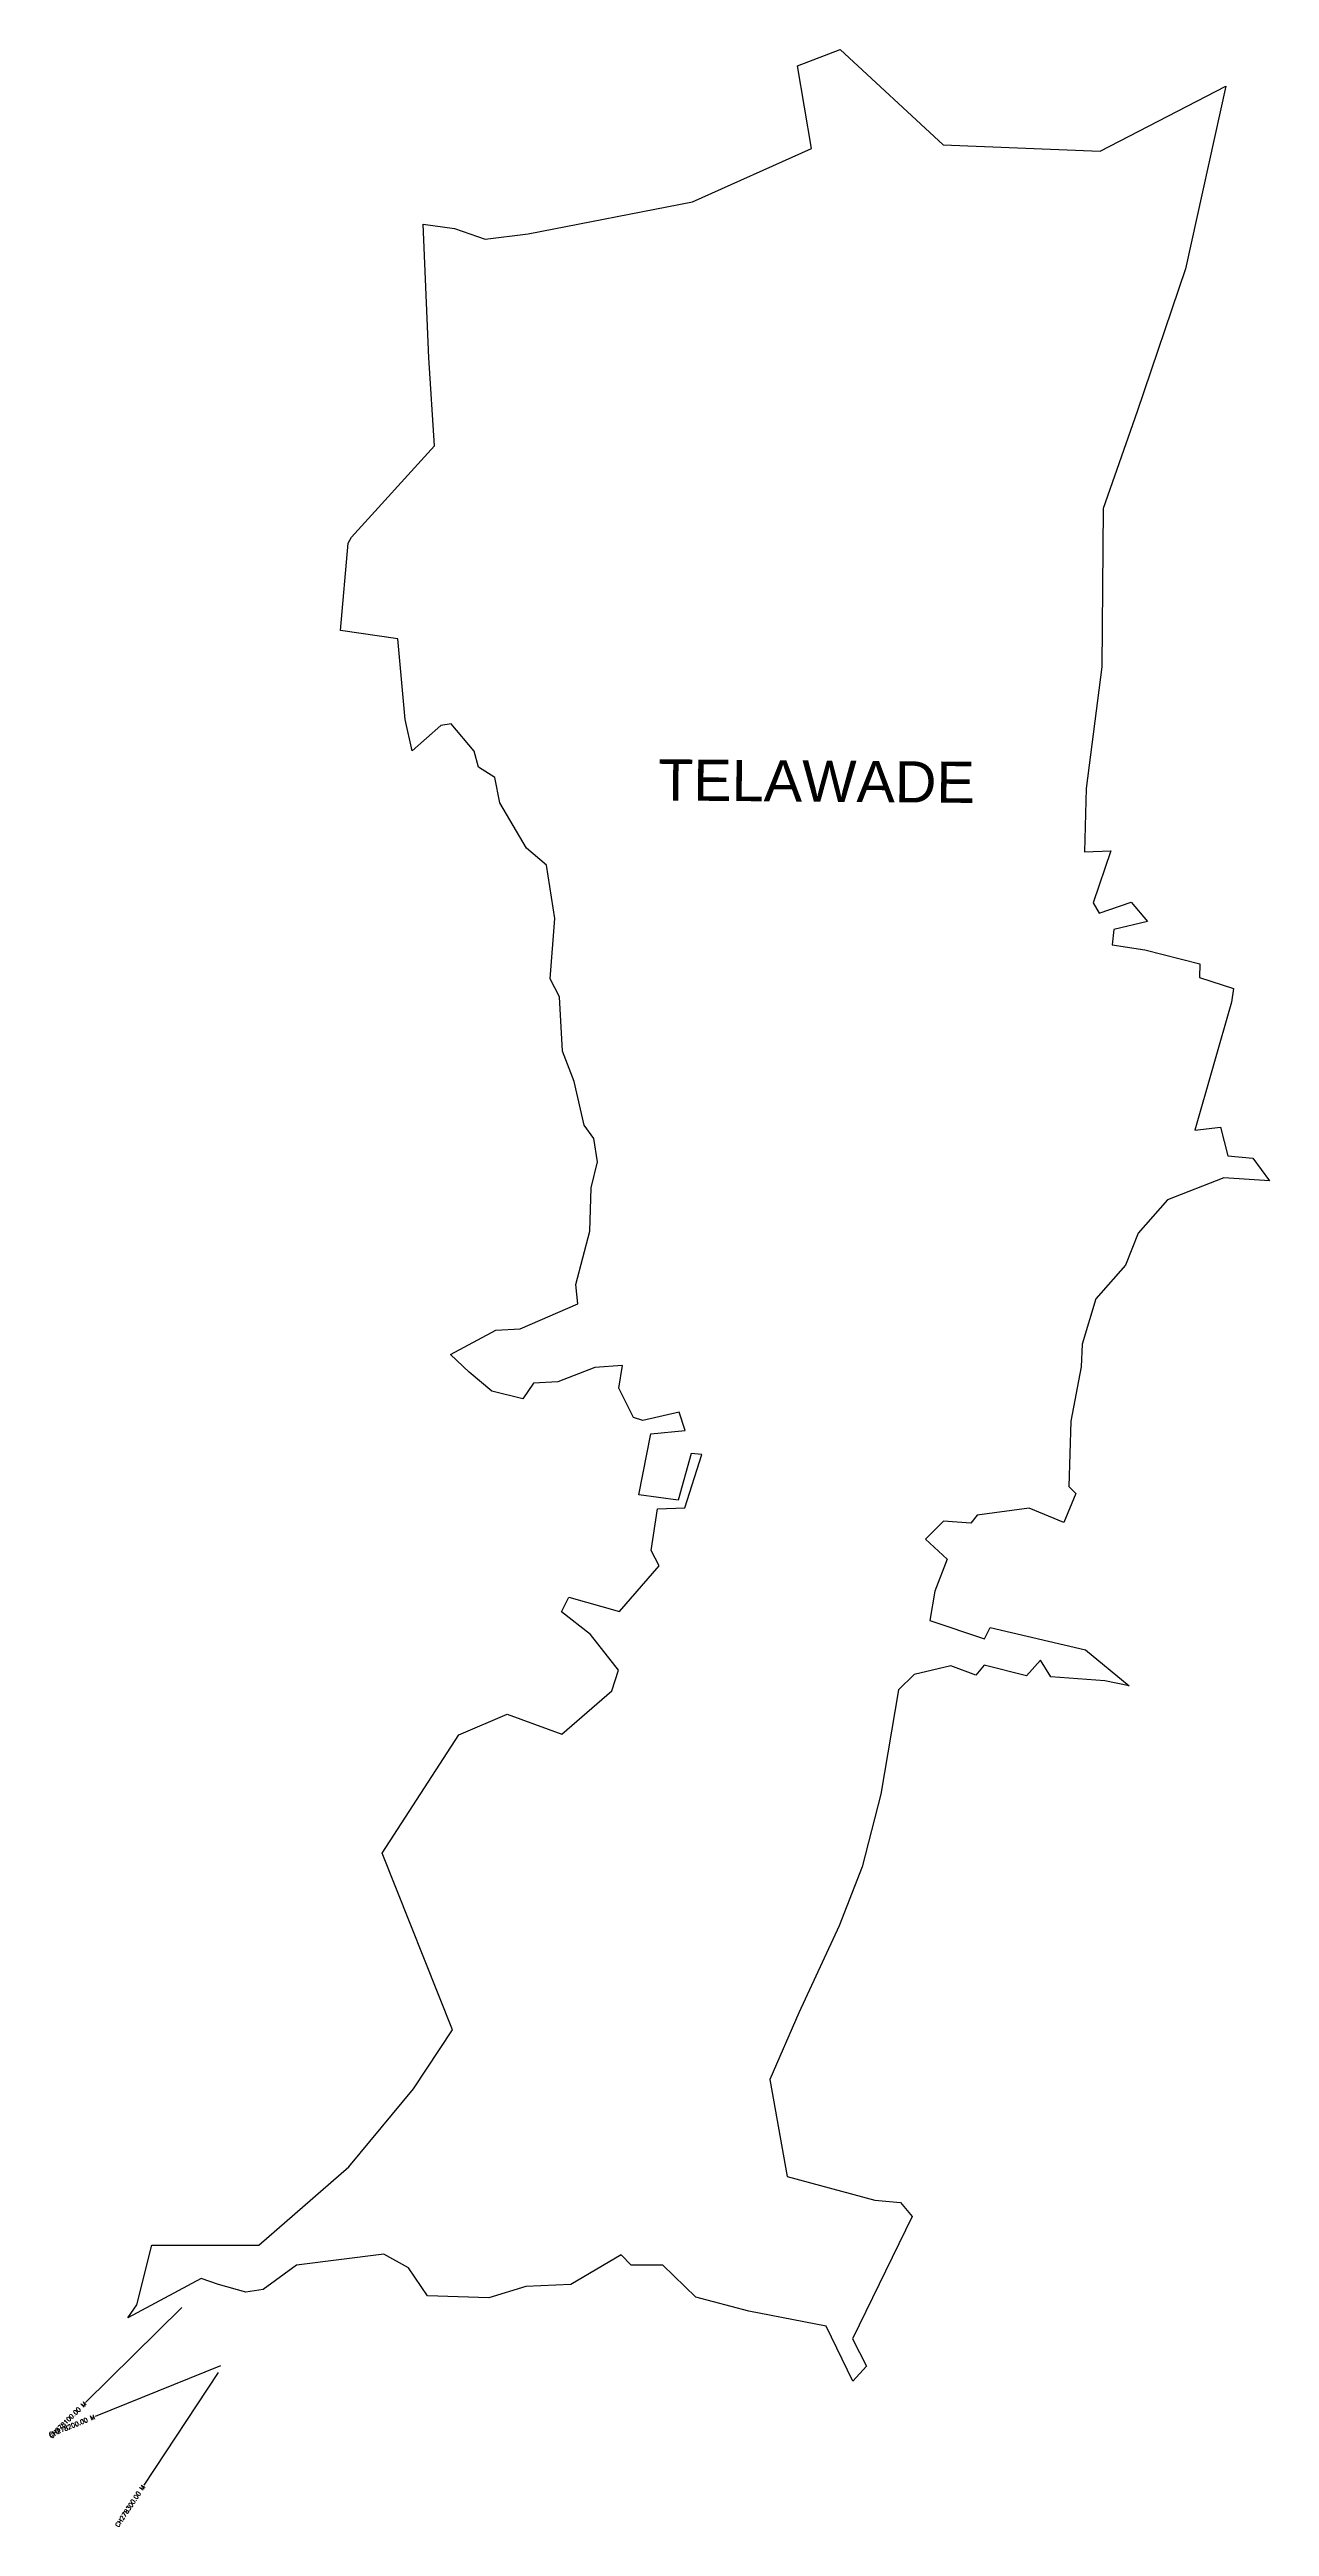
# Model space of a CAD drawing. Header units: metres. Extents: x 284665 to 287372, y 2025739 to 2031238.
import ezdxf
from ezdxf.enums import TextEntityAlignment as Align

# ---------------------------------------------------------------- set-up
doc = ezdxf.new("R2010")
doc.units = ezdxf.units.M
for name, color, linetype in [('CS', 134, 'Continuous'), ('CSMark', 6, 'Continuous'), ('village', 3, 'Continuous'), ('VILLAGE NAME', 250, 'Continuous')]:
    doc.layers.add(name, color=color, linetype=linetype)
doc.styles.get("Standard").update_dxf_attribs({"font": 'simplex.shx'})

msp = doc.modelspace()

# ---------------------------------------------------------------- linework, layer by layer
at = {"layer": 'CS'}
for p, q in [((284958.5, 2026225.5), (284745, 2026014.6)), ((285044.4, 2026095.9), (284766.2, 2025983.7)), ((285039.4, 2026081.6), (284874.4, 2025831.1))]:
    msp.add_line(p, q, dxfattribs=at)
at = {"layer": 'village', "color": 3, "true_color": 0x00ff00}
msp.add_polyline3d([(287263.1, 2028846.1, 0), (287279, 2028781.9, 0), (287334.6, 2028777.3, 0), (287371.6, 2028726.5, 0), (287270.4, 2028733, 0), (287145.4, 2028684.2, 0), (287080.4, 2028610.2, 0), (287052.2, 2028539.7, 0), (286986.4, 2028464.7, 0), (286955.8, 2028363.9, 0), (286953.6, 2028313.6, 0), (286930.8, 2028193.2, 0), (286926.5, 2028047.9, 0), (286942.2, 2028032.9, 0), (286915.7, 2027968.4, 0), (286838.4, 2028000.4, 0), (286722.9, 2027984.6, 0), (286709.1, 2027966.6, 0), (286648.8, 2027970.9, 0), (286608.8, 2027931.4, 0), (286656.9, 2027886.8, 0), (286629.3, 2027815.6, 0), (286618.4, 2027750.8, 0), (286739.5, 2027709.7, 0), (286752, 2027734.8, 0), (286963.6, 2027685.4, 0), (287060.2, 2027605.5, 0), (287006.5, 2027617, 0), (286886.8, 2027625.4, 0), (286863.7, 2027662.9, 0), (286832.3, 2027627.7, 0), (286738.7, 2027651.8, 0), (286720.2, 2027629.1, 0), (286665, 2027650.3, 0), (286583.3, 2027631.1, 0), (286549, 2027596.9, 0), (286509.7, 2027365.4, 0), (286467.9, 2027203.9, 0), (286417, 2027072.6, 0), (286327.2, 2026879.9, 0), (286263.4, 2026731.4, 0), (286301.7, 2026516.4, 0), (286496.2, 2026464.2, 0), (286553.1, 2026458.7, 0), (286578.8, 2026427.5, 0), (286446.4, 2026156, 0), (286477.7, 2026095, 0), (286447.4, 2026062.1, 0), (286388.2, 2026184.1, 0), (286216.4, 2026217.2, 0), (286098.7, 2026248.2, 0), (286025.8, 2026319.2, 0), (285955.6, 2026319.8, 0), (285933.5, 2026342.2, 0), (285821.8, 2026277, 0), (285722.2, 2026272.1, 0), (285640.1, 2026246.9, 0), (285503.5, 2026251.6, 0), (285461.4, 2026313.7, 0), (285406.8, 2026344.3, 0), (285213, 2026319.8, 0), (285139, 2026265.9, 0), (285100.6, 2026259.9, 0), (285040.3, 2026276.7, 0), (285001.4, 2026290, 0), (284838.9, 2026202.4, 0), (284859.1, 2026231.3, 0), (284892.3, 2026363.7, 0), (285129.4, 2026363.9, 0), (285329.1, 2026537.9, 0), (285472.9, 2026710.8, 0), (285559, 2026842.1, 0), (285403, 2027233.8, 0), (285573, 2027497.1, 0), (285680.4, 2027542.9, 0), (285801.7, 2027498, 0), (285912.8, 2027594.6, 0), (285927.2, 2027640.7, 0), (285865.2, 2027719.7, 0), (285801.1, 2027769.8, 0), (285817.3, 2027802.6, 0), (285929.4, 2027770.4, 0), (286017.7, 2027872.2, 0), (286000.3, 2027906.3, 0), (286014.1, 2027998.7, 0), (286074.7, 2028001.1, 0), (286112.1, 2028118.9, 0), (286089, 2028121.5, 0), (286059.8, 2028018.1, 0), (285972.3, 2028030, 0), (285999.1, 2028165.3, 0), (286075.6, 2028172.4, 0), (286062.3, 2028213.4, 0), (285981.1, 2028194.6, 0), (285961, 2028201.2, 0), (285928.4, 2028266.3, 0), (285936.7, 2028316.8, 0), (285874.7, 2028312.2, 0), (285793, 2028280.6, 0), (285739, 2028277.7, 0), (285715, 2028242.8, 0), (285646.5, 2028259.6, 0), (285596, 2028302, 0), (285554.5, 2028341.5, 0), (285655.2, 2028395.4, 0), (285709.4, 2028398.2, 0), (285836.9, 2028453.7, 0), (285832.5, 2028496.5, 0), (285864.2, 2028614.6, 0), (285866.6, 2028711.3, 0), (285881.1, 2028769.2, 0), (285872.9, 2028820.4, 0), (285851.2, 2028850.4, 0), (285829.1, 2028947.2, 0), (285803.1, 2029014.8, 0), (285796.8, 2029135.1, 0), (285775.8, 2029174.8, 0), (285786.2, 2029309.1, 0), (285767.7, 2029427.4, 0), (285723.3, 2029465.3, 0), (285664.5, 2029566.1, 0), (285652.9, 2029622, 0), (285617.1, 2029645.3, 0), (285607.1, 2029680.9, 0), (285556.2, 2029741.3, 0), (285533.1, 2029737.7, 0), (285470, 2029681.4, 0), (285454.2, 2029750.8, 0), (285438.3, 2029929.9, 0), (285310.4, 2029948.2, 0), (285327.4, 2030142.4, 0), (285335.2, 2030155.6, 0), (285519.6, 2030358, 0), (285506.7, 2030553.6, 0), (285494.2, 2030850.1, 0), (285563.9, 2030840.5, 0), (285631.4, 2030817.4, 0), (285727.3, 2030828.7, 0), (286092, 2030899.8, 0), (286355.8, 2031018.2, 0), (286324.7, 2031202, 0), (286419.5, 2031238.1, 0), (286648.1, 2031026.2, 0), (286996.1, 2031012.7, 0), (287274.6, 2031156.8, 0), (287185.4, 2030751.5, 0), (287078.5, 2030434.4, 0), (287003, 2030219.5, 0), (286999.9, 2029867.5, 0), (286965.2, 2029598, 0), (286961, 2029457.2, 0), (287019.7, 2029459.1, 0), (286980.5, 2029343.7, 0), (286994.1, 2029321, 0), (287064.9, 2029345, 0), (287101, 2029302.1, 0), (287026, 2029284.5, 0), (287022.7, 2029250.6, 0), (287095.4, 2029239.7, 0), (287217.5, 2029208.2, 0), (287216.1, 2029177.9, 0), (287291.6, 2029153.7, 0), (287287.7, 2029123, 0), (287206.3, 2028839, 0)], close=True, dxfattribs=at)

# ---------------------------------------------------------------- texts
at = {"layer": 'CSMark'}
for s, rotation, p in [('CH278200.00 M', 21.961, (284765.3, 2025983.3)), ('CH278100.00 M', 44.6444, (284744.3, 2026013.9)), ('CH278300.00 M', 56.6403, (284873.8, 2025830.2))]:
    msp.add_text(s, height=10, rotation=rotation, dxfattribs=at).set_placement(p, align=Align.MIDDLE_RIGHT)
at = {"layer": 'VILLAGE NAME', "insert": (286015.9, 2029662.6), "char_height": 91.425, "attachment_point": 1, "rotation": 359.5442}
msp.add_mtext_dynamic_manual_height_columns('{\\fArial|b0|i0|c0|p34;TELAWADE}', width=782.682, gutter_width=457.1, heights=[0], dxfattribs=at)

doc.saveas('drawing.dxf')
